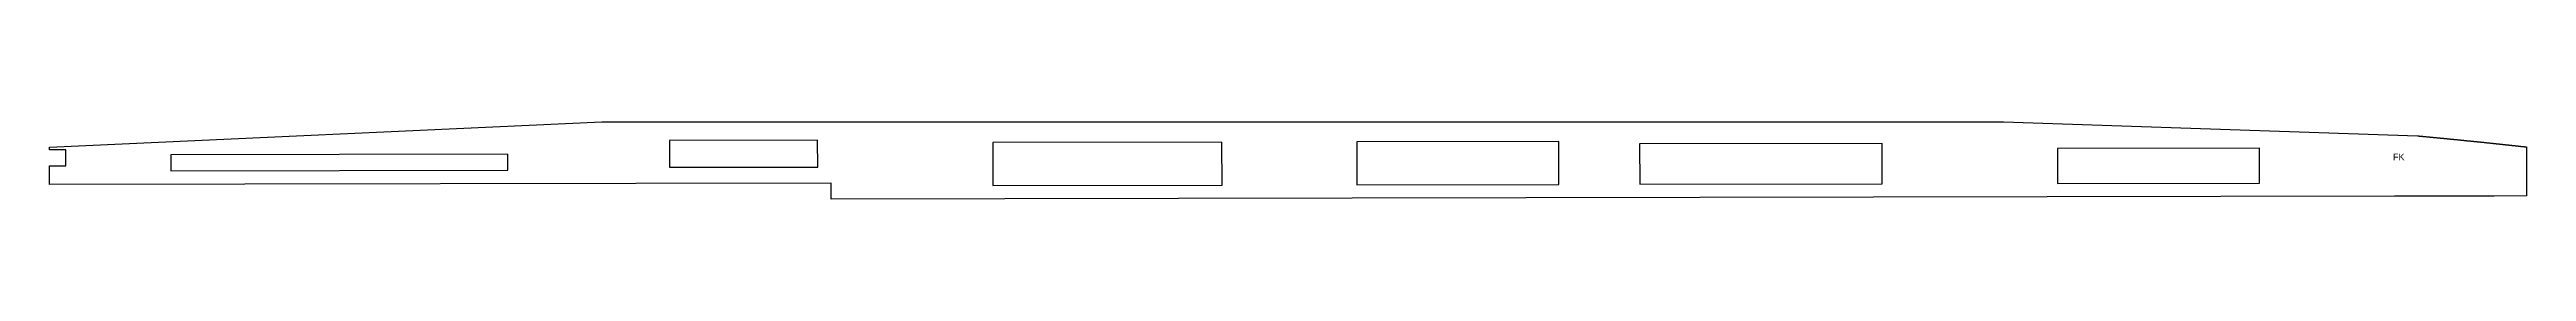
# Model space of a CAD drawing. Header units: millimetres. Extents: x 0 to 2438, y 0 to 1219.
# Drawn here: x 10 to 929, y 10 to 39 of the extents above; entities that cross this region are included whole.
import ezdxf

# ---------------------------------------------------------------- set-up
doc = ezdxf.new("R2010")
doc.units = ezdxf.units.MM
doc.layers.add('CUT_AIRCRAFT', color=7, linetype='Continuous')
doc.layers.add('LABEL_DO_NOT_CUT', color=3, linetype='Continuous')

msp = doc.modelspace()

# ---------------------------------------------------------------- texts
at = {"layer": 'LABEL_DO_NOT_CUT'}
msp.add_text('FK', height=2.5, dxfattribs=at).set_placement((879.51, 24.49))

# ---------------------------------------------------------------- linework, layer by layer
at = {"layer": 'CUT_AIRCRAFT'}
for points in [[(10, 28.44), (10, 29.44), (214.98, 38.84), (734.98, 38.84), (888.58, 33.59), (888.71, 33.58), (888.85, 33.57), (888.98, 33.55), (889.11, 33.54), (889.24, 33.53), (889.38, 33.52), (889.51, 33.5), (889.64, 33.49), (889.77, 33.48), (889.91, 33.47), (890.04, 33.45), (890.17, 33.44), (890.3, 33.43), (890.43, 33.42), (890.57, 33.4), (890.7, 33.39), (890.83, 33.38), (890.96, 33.37), (891.1, 33.35), (891.23, 33.34), (891.36, 33.33), (891.49, 33.32), (891.63, 33.3), (891.76, 33.29), (891.89, 33.28), (892.02, 33.27), (892.15, 33.25), (892.29, 33.24), (892.42, 33.23), (892.55, 33.22), (892.68, 33.2), (892.82, 33.19), (892.95, 33.18), (893.08, 33.17), (893.21, 33.15), (893.34, 33.14), (893.48, 33.13), (893.61, 33.12), (893.74, 33.1), (893.87, 33.09), (894.01, 33.08), (894.14, 33.07), (894.27, 33.05), (894.4, 33.04), (894.53, 33.03), (894.67, 33.01), (894.8, 33), (894.93, 32.99), (895.06, 32.98), (895.2, 32.96), (895.33, 32.95), (895.46, 32.94), (895.59, 32.93), (895.73, 32.91), (895.86, 32.9), (895.99, 32.89), (896.12, 32.88), (896.25, 32.86), (896.39, 32.85), (896.52, 32.84), (896.65, 32.82), (896.78, 32.81), (896.92, 32.8), (897.05, 32.79), (897.18, 32.77), (897.31, 32.76), (897.44, 32.75), (897.58, 32.73), (897.71, 32.72), (897.84, 32.71), (897.97, 32.7), (898.11, 32.68), (898.24, 32.67), (898.37, 32.66), (898.5, 32.64), (898.63, 32.63), (898.77, 32.62), (898.9, 32.61), (899.03, 32.59), (899.16, 32.58), (899.3, 32.57), (899.43, 32.55), (899.56, 32.54), (899.69, 32.53), (899.82, 32.52), (899.96, 32.5), (900.09, 32.49), (900.22, 32.48), (900.35, 32.46), (900.49, 32.45), (900.62, 32.44), (900.75, 32.42), (900.88, 32.41), (901.01, 32.4), (901.15, 32.39), (901.28, 32.37), (901.41, 32.36), (901.54, 32.35), (901.68, 32.33), (901.81, 32.32), (901.94, 32.31), (902.07, 32.29), (902.2, 32.28), (902.34, 32.27), (902.47, 32.25), (902.6, 32.24), (902.73, 32.23), (902.87, 32.22), (903, 32.2), (903.13, 32.19), (903.26, 32.18), (903.39, 32.16), (903.53, 32.15), (903.66, 32.14), (903.79, 32.12), (903.92, 32.11), (904.06, 32.1), (904.19, 32.08), (904.32, 32.07), (904.45, 32.06), (904.58, 32.04), (904.72, 32.03), (904.85, 32.02), (904.98, 32), (905.11, 31.99), (905.25, 31.98), (905.38, 31.96), (905.51, 31.95), (905.64, 31.94), (905.77, 31.92), (905.91, 31.91), (906.04, 31.9), (906.17, 31.88), (906.3, 31.87), (906.43, 31.86), (906.57, 31.84), (906.7, 31.83), (906.83, 31.82), (906.96, 31.8), (907.1, 31.79), (907.23, 31.78), (907.36, 31.76), (907.49, 31.75), (907.62, 31.74), (907.76, 31.72), (907.89, 31.71), (908.02, 31.7), (908.15, 31.68), (908.28, 31.67), (908.42, 31.66), (908.55, 31.64), (908.68, 31.63), (908.82, 31.62), (908.95, 31.6), (909.08, 31.59), (909.21, 31.58), (909.33, 31.56), (909.45, 31.55), (909.58, 31.54), (909.74, 31.52), (909.92, 31.5), (910.13, 31.48), (910.35, 31.46), (910.57, 31.44), (910.79, 31.41), (911, 31.39), (911.2, 31.37), (911.41, 31.35), (911.62, 31.33), (911.83, 31.31), (912.03, 31.29), (912.24, 31.26), (912.45, 31.24), (912.66, 31.22), (912.87, 31.2), (913.08, 31.18), (913.29, 31.16), (913.5, 31.14), (913.71, 31.11), (913.91, 31.09), (914.13, 31.07), (914.34, 31.05), (914.54, 31.03), (914.75, 31), (914.95, 30.98), (915.16, 30.96), (915.37, 30.94), (915.58, 30.92), (915.82, 30.89), (916.04, 30.87), (916.25, 30.85), (916.42, 30.83), (916.54, 30.82), (916.61, 30.81), (916.67, 30.8), (916.73, 30.8), (916.79, 30.79), (916.87, 30.78), (916.95, 30.77), (917.03, 30.77), (917.11, 30.76), (917.19, 30.75), (917.26, 30.74), (917.34, 30.73), (917.41, 30.73), (917.49, 30.72), (917.57, 30.71), (917.65, 30.7), (917.72, 30.69), (917.8, 30.68), (917.88, 30.68), (917.95, 30.67), (918.03, 30.66), (918.1, 30.65), (918.18, 30.64), (918.26, 30.64), (918.33, 30.63), (918.41, 30.62), (918.49, 30.61), (918.56, 30.6), (918.64, 30.6), (918.72, 30.59), (918.79, 30.58), (918.87, 30.57), (918.95, 30.56), (919.02, 30.55), (919.1, 30.55), (919.18, 30.54), (919.25, 30.53), (919.33, 30.52), (919.41, 30.51), (919.48, 30.51), (919.56, 30.5), (919.64, 30.49), (919.71, 30.48), (919.79, 30.47), (919.87, 30.47), (919.94, 30.46), (920.02, 30.45), (920.1, 30.44), (920.17, 30.43), (920.25, 30.42), (920.33, 30.42), (920.4, 30.41), (920.48, 30.4), (920.56, 30.39), (920.63, 30.38), (920.71, 30.38), (920.79, 30.37), (920.86, 30.36), (920.94, 30.35), (921.02, 30.34), (921.09, 30.33), (921.17, 30.33), (921.25, 30.32), (921.32, 30.31), (921.4, 30.3), (921.48, 30.29), (921.55, 30.29), (921.63, 30.28), (921.71, 30.27), (921.78, 30.26), (921.86, 30.25), (921.93, 30.24), (922.01, 30.24), (922.09, 30.23), (922.16, 30.22), (922.24, 30.21), (922.32, 30.2), (922.39, 30.19), (922.47, 30.19), (922.55, 30.18), (922.62, 30.17), (922.7, 30.16), (922.78, 30.15), (922.85, 30.15), (922.93, 30.14), (923.01, 30.13), (923.08, 30.12), (923.16, 30.11), (923.24, 30.1), (923.31, 30.1), (923.39, 30.09), (923.47, 30.08), (923.54, 30.07), (923.62, 30.06), (923.7, 30.05), (923.77, 30.05), (923.85, 30.04), (923.93, 30.03), (924, 30.02), (924.08, 30.01), (924.16, 30), (924.23, 30), (924.31, 29.99), (924.39, 29.98), (924.46, 29.97), (924.54, 29.96), (924.62, 29.95), (924.69, 29.95), (924.77, 29.94), (924.84, 29.93), (924.92, 29.92), (925, 29.91), (925.07, 29.9), (925.15, 29.9), (925.23, 29.89), (925.3, 29.88), (925.38, 29.87), (925.46, 29.86), (925.53, 29.85), (925.61, 29.85), (925.69, 29.84), (925.76, 29.83), (925.84, 29.82), (925.92, 29.81), (925.99, 29.8), (926.07, 29.8), (926.15, 29.79), (926.22, 29.78), (926.3, 29.77), (926.38, 29.76), (926.46, 29.75), (926.54, 29.75), (926.61, 29.74), (926.69, 29.73), (926.77, 29.72), (926.85, 29.71), (926.93, 29.7), (927.01, 29.69), (927.08, 29.69), (927.16, 29.68), (927.24, 29.67), (927.32, 29.66), (927.4, 29.65), (927.48, 29.64), (927.55, 29.63), (927.63, 29.63), (927.71, 29.62), (927.79, 29.61), (927.87, 29.6), (927.95, 29.59), (928.03, 29.58), (928.1, 29.57), (928.18, 29.57), (928.25, 29.56), (928.33, 29.55), (928.41, 29.54), (928.51, 29.53), (928.6, 29.52), (928.67, 29.51), (928.73, 29.51), (928.75, 29.5), (928.76, 29.5), (928.75, 29.5), (928.75, 29.5), (928.76, 29.5), (928.76, 29.5), (928.76, 29.5), (928.76, 29.5), (928.76, 29.5), (928.76, 29.5), (928.77, 29.5), (928.77, 29.5), (928.77, 29.5), (928.77, 29.5), (928.77, 29.5), (928.77, 29.5), (928.78, 29.5), (928.78, 29.5), (928.78, 29.5), (928.78, 29.5), (928.78, 29.5), (928.78, 29.5), (928.79, 29.5), (928.79, 29.5), (928.79, 29.5), (928.79, 29.5), (928.79, 29.5), (928.79, 29.5), (928.8, 29.5), (928.8, 29.5), (928.8, 29.5), (928.8, 29.5), (928.8, 29.5), (928.8, 29.5), (928.81, 29.5), (928.81, 29.5), (928.81, 29.5), (928.81, 29.5), (928.81, 29.5), (928.82, 29.5), (928.82, 29.5), (928.82, 29.5), (928.82, 29.49), (928.82, 29.49), (928.82, 29.49), (928.83, 29.49), (928.83, 29.49), (928.83, 29.49), (928.83, 29.49), (928.83, 29.49), (928.83, 29.49), (928.84, 29.49), (928.84, 29.49), (928.84, 29.49), (928.84, 29.49), (928.84, 29.49), (928.84, 29.49), (928.85, 29.49), (928.85, 29.49), (928.85, 29.49), (928.85, 29.49), (928.85, 29.49), (928.85, 29.49), (928.86, 29.49), (928.86, 29.49), (928.86, 29.49), (928.86, 29.49), (928.86, 29.49), (928.86, 29.49), (928.87, 29.49), (928.87, 29.49), (928.87, 29.49), (928.87, 29.49), (928.87, 29.49), (928.88, 29.49), (928.88, 29.49), (928.88, 29.49), (928.88, 29.49), (928.88, 29.49), (928.88, 29.49), (928.89, 29.49), (928.89, 29.49), (928.89, 29.49), (928.89, 29.49), (928.89, 29.49), (928.89, 29.49), (928.9, 29.49), (928.9, 29.49), (928.9, 29.49), (928.9, 29.49), (928.9, 29.49), (928.9, 29.49), (928.91, 29.49), (928.91, 29.49), (928.91, 29.49), (928.91, 29.48), (928.91, 29.48), (928.91, 29.48), (928.92, 29.48), (928.92, 29.48), (928.92, 29.48), (928.92, 29.48), (928.92, 29.48), (928.92, 29.48), (928.93, 29.48), (928.93, 29.48), (928.93, 29.48), (928.93, 29.48), (928.93, 29.48), (928.93, 29.48), (928.94, 29.48), (928.94, 29.48), (928.94, 29.48), (928.94, 29.48), (928.94, 29.48), (928.95, 29.48), (928.95, 29.48), (928.95, 29.48), (928.95, 29.48), (928.95, 29.48), (928.95, 29.48), (928.96, 29.48), (928.96, 29.48), (928.96, 29.48), (928.96, 29.48), (928.96, 29.48), (928.96, 29.48), (928.97, 29.48), (928.97, 29.48), (928.97, 29.48), (928.97, 29.48), (928.97, 29.48), (928.97, 29.48), (928.98, 29.48), (928.98, 29.48), (928.98, 29.48), (928.98, 29.48), (928.98, 29.48), (928.98, 29.48), (928.99, 29.48), (928.99, 29.48), (928.99, 29.48), (928.99, 29.48), (928.99, 29.48), (928.99, 29.48), (929, 29.48), (929, 29.48), (929, 29.48), (929, 29.47), (929.04, 11.21), (917.04, 11.19), (880.04, 11.12), (300.04, 10), (300.03, 16), (10.03, 15.44), (10.01, 22.44), (16.01, 22.45), (16, 28.45)], [(240, 31.88), (240.01, 21.88), (295.01, 21.99), (295, 31.99)], [(360, 31.12), (360.03, 15.12), (445.03, 15.28), (445, 31.28)], [(495, 31.37), (495.03, 15.37), (570.03, 15.52), (570, 31.52)], [(600, 30.58), (600.03, 15.58), (690.03, 15.75), (690, 30.75)], [(755, 28.87), (755.03, 15.87), (830.03, 16.02), (830, 29.02)], [(55.01, 26.53), (55.02, 20.53), (180.02, 20.77), (180.01, 26.77)]]:
    msp.add_lwpolyline(points, close=True, dxfattribs=at)

msp.set_redraw_order([(e.dxf.handle, doc.entitydb.next_handle()) for e in msp.query("TEXT MTEXT ATTDEF DIMENSION ARC_DIMENSION")])  # texts and dimensions are drawn at this point

doc.saveas('drawing.dxf')
